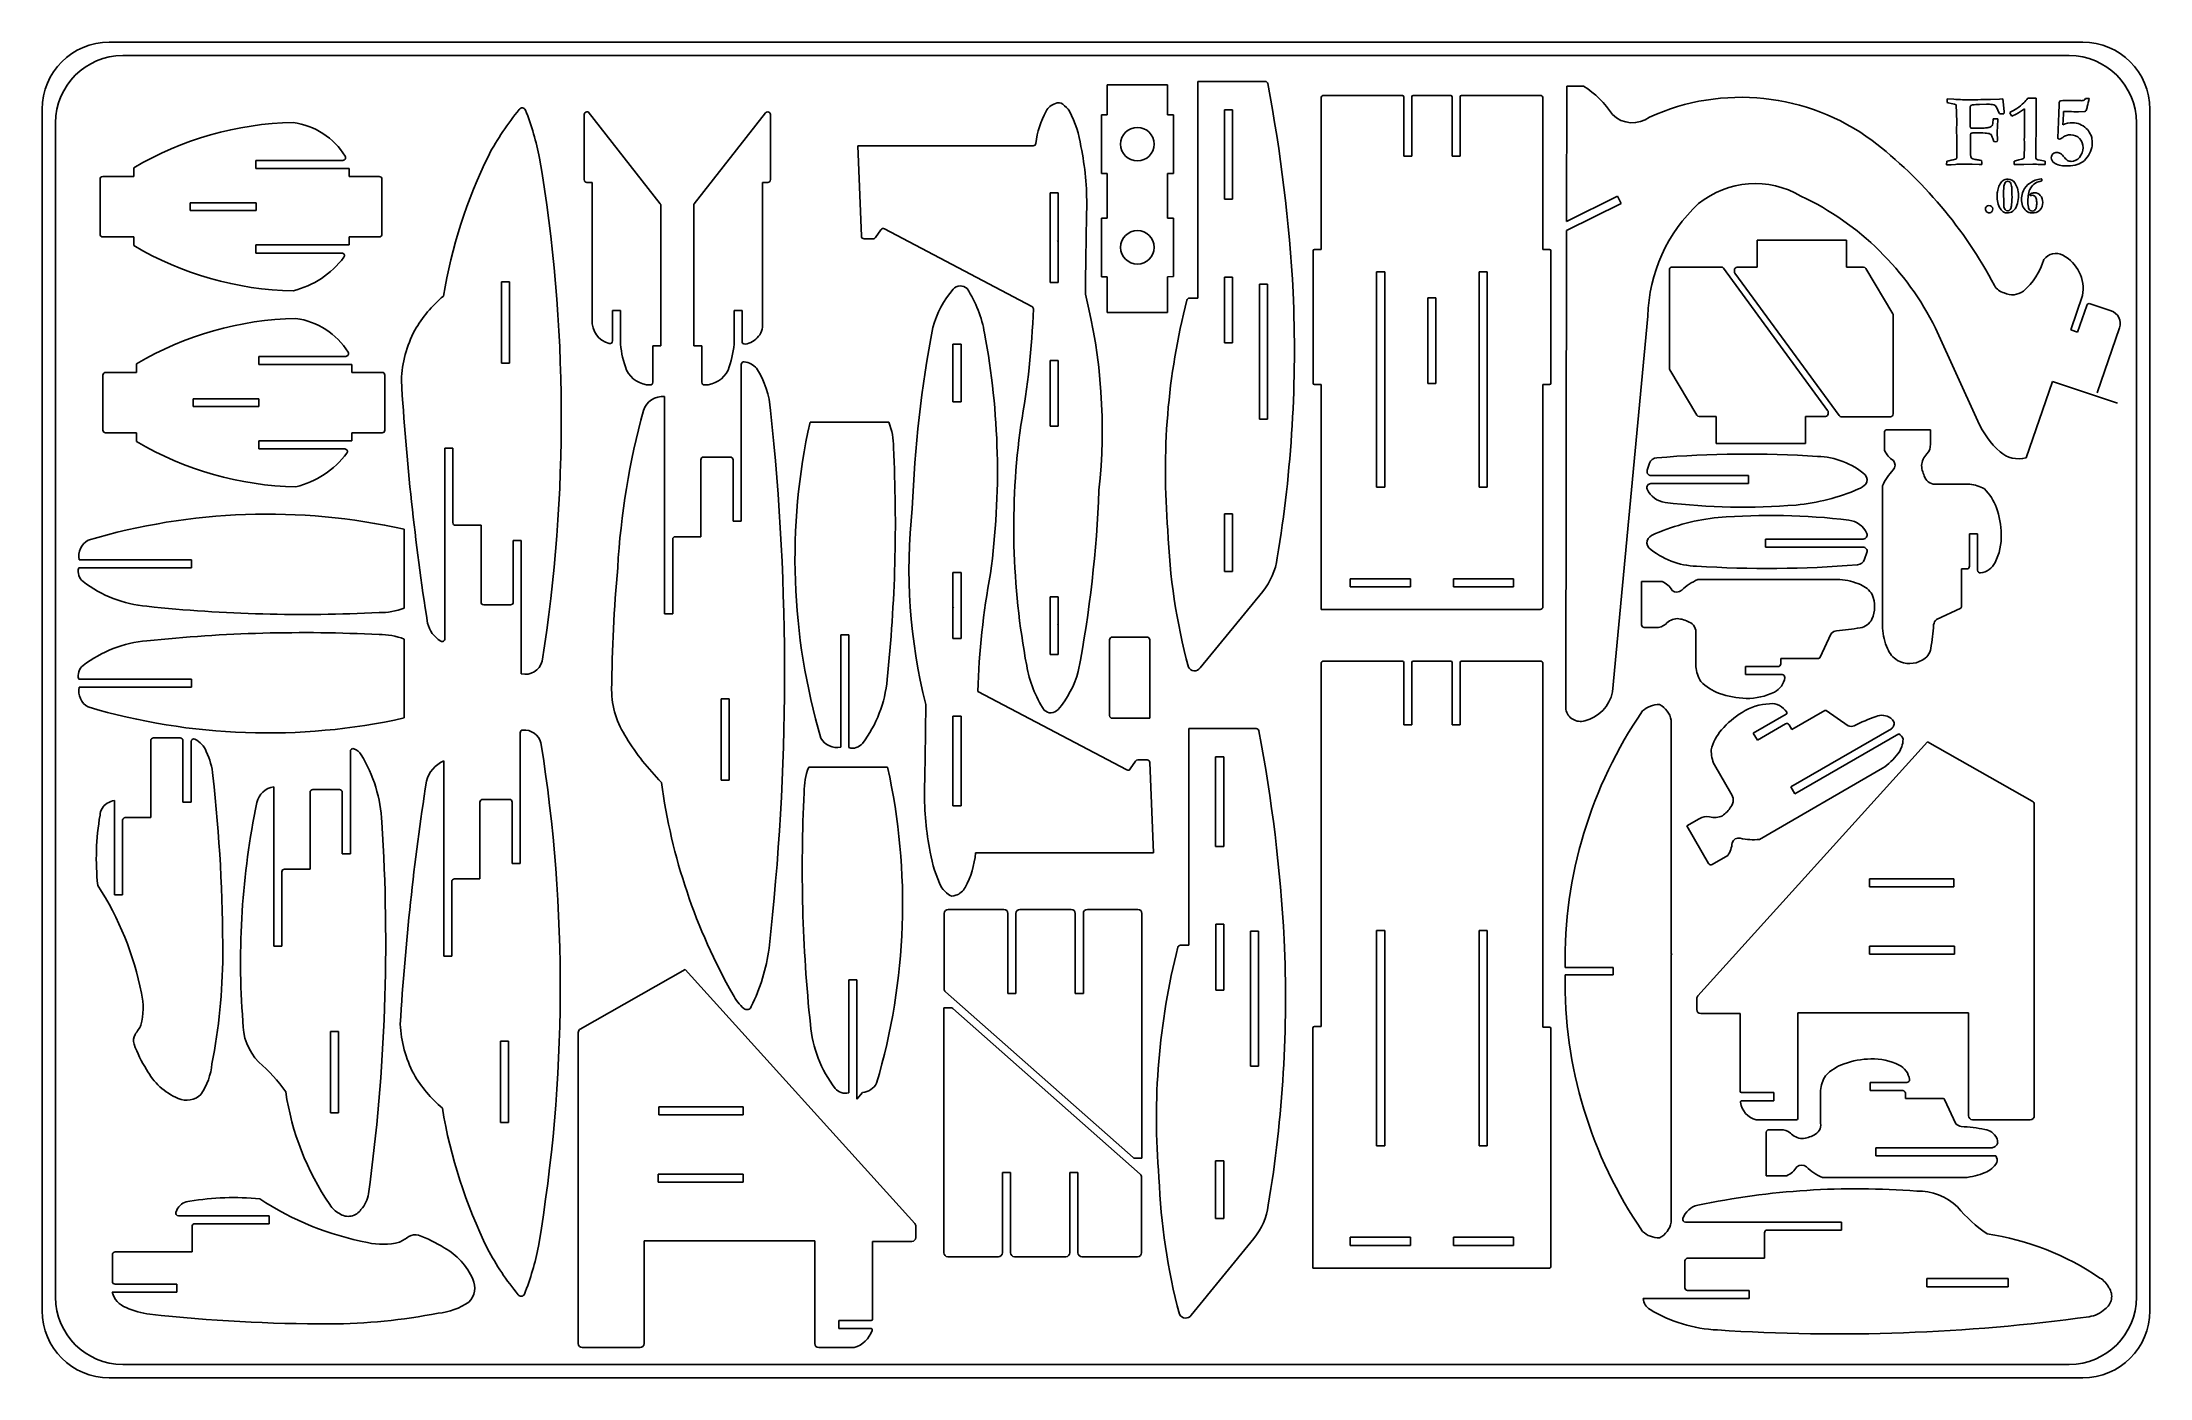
# Model space of a CAD drawing. Extents: x 0 to 15.8, y 0 to 10.
import ezdxf

# ---------------------------------------------------------------- set-up
doc = ezdxf.new("R2010")
doc.units = 0
doc.layers.add('GREEN', color=3, linetype='CONTINUOUS')
doc.layers.add('WHITE', color=7, linetype='CONTINUOUS')

msp = doc.modelspace()

# ---------------------------------------------------------------- linework, layer by layer
at = {"layer": 'GREEN', "linetype": 'CONTINUOUS'}
for p, q in [((0.605, 9.932083), (15.225833, 9.932083)), ((0.100833, 0.605), (0.100833, 9.427917)), ((15.73, 0.605), (15.73, 9.427917)), ((0.605, 0.100833), (15.225833, 0.100833))]:
    msp.add_line(p, q, dxfattribs=at)
at = {"layer": 'WHITE', "linetype": 'CONTINUOUS'}
for p, q in [((15.326667, 10.032917), (0.504167, 10.032917)), ((7.999488, 9.712246), (7.999488, 9.487021)), ((8.453147, 9.712246), (7.999488, 9.712246)), ((8.453147, 9.487021), (8.453147, 9.712246)), ((8.680939, 9.738121), (8.680939, 8.110027)), ((9.185757, 9.738121), (8.680939, 9.738121)), ((11.451492, 9.703486), (11.449683, 8.685418)), ((11.577992, 9.703261), (11.451492, 9.703486)), ((0, 9.52875), (0, 0.504167)), ((4.101874, 9.509132), (4.090911, 9.509132)), ((4.642928, 8.819042), (4.101874, 9.509132)), ((5.43344, 9.501408), (4.898442, 8.819042)), ((8.880956, 9.525269), (8.880956, 8.852802)), ((8.941456, 9.525269), (8.880956, 9.525269)), ((8.941456, 8.852802), (8.941456, 9.525269)), ((9.606207, 9.612759), (9.606207, 8.475451)), ((10.216615, 9.632926), (9.626374, 9.632926)), ((10.226699, 9.176426), (10.226699, 9.622842)), ((10.287199, 9.622842), (10.287199, 9.176426)), ((10.579615, 9.632926), (10.297282, 9.632926)), ((10.589699, 9.176426), (10.589699, 9.622842)), ((10.650199, 9.622842), (10.650199, 9.176426)), ((11.251762, 9.632926), (10.660282, 9.632926)), ((11.271929, 8.475451), (11.271929, 9.612759)), ((14.307848, 9.579901), (14.307848, 9.606437)), ((14.307848, 9.606437), (14.357886, 9.604541)), ((14.316946, 9.577627), (14.307848, 9.579901)), ((14.338932, 9.571562), (14.316946, 9.577627)), ((14.363667, 9.566255), (14.338932, 9.571562)), ((14.375702, 9.560948), (14.363667, 9.566255)), ((14.380251, 9.433958), (14.375702, 9.560948)), ((14.481085, 9.534792), (14.482222, 9.489682)), ((14.498143, 9.560948), (14.486013, 9.557157)), ((14.603147, 9.566255), (14.550835, 9.564738)), ((14.584193, 9.602267), (14.591396, 9.602646)), ((14.591396, 9.602646), (14.609971, 9.602267)), ((14.609971, 9.602267), (14.617552, 9.602646)), ((14.617552, 9.602646), (14.633473, 9.602646)), ((14.633473, 9.602646), (14.701328, 9.60492)), ((14.677872, 9.544411), (14.668375, 9.557)), ((14.701328, 9.496884), (14.692609, 9.513942)), ((14.701328, 9.60492), (14.727105, 9.606816)), ((14.727105, 9.606816), (14.730137, 9.584071)), ((14.730137, 9.584071), (14.735823, 9.512805)), ((14.889728, 9.501812), (14.889349, 9.533275)), ((14.889349, 9.480584), (14.889728, 9.501812)), ((14.914368, 9.610986), (14.940145, 9.611744)), ((14.940145, 9.611744), (14.952275, 9.611365)), ((14.952275, 9.611365), (14.976157, 9.610986)), ((14.976536, 9.540857), (14.975778, 9.483616)), ((14.976157, 9.610986), (14.977673, 9.593169)), ((14.977294, 9.581418), (14.976536, 9.540857)), ((14.977673, 9.593169), (14.977294, 9.581418)), ((15.147878, 9.517354), (15.149394, 9.544268)), ((15.149394, 9.544268), (15.150153, 9.559052)), ((15.150532, 9.566255), (15.150153, 9.580281)), ((15.150153, 9.559052), (15.150532, 9.566255)), ((15.183132, 9.511668), (15.181616, 9.496505)), ((15.195642, 9.512047), (15.183132, 9.511668)), ((15.241889, 9.51091), (15.195642, 9.512047)), ((15.222935, 9.594685), (15.310122, 9.593548)), ((15.260084, 9.510152), (15.241889, 9.51091)), ((15.284345, 9.510531), (15.260084, 9.510152)), ((15.29458, 9.510531), (15.284345, 9.510531)), ((15.342723, 9.512426), (15.29458, 9.510531)), ((15.347272, 9.60909), (15.361297, 9.609469)), ((15.361297, 9.609469), (15.374944, 9.60909)), ((15.830833, 0.504167), (15.830833, 9.52875)), ((4.070744, 9.488965), (4.070744, 8.999996)), ((5.470626, 8.999996), (5.470626, 9.488965)), ((7.999488, 9.487021), (7.955488, 9.487021)), ((7.955488, 9.487021), (7.955488, 9.046104)), ((8.497147, 9.487021), (8.453147, 9.487021)), ((8.497147, 9.046104), (8.497147, 9.487021)), ((14.379493, 9.369515), (14.380251, 9.433958)), ((14.381009, 9.315307), (14.379493, 9.369515)), ((14.482222, 9.489682), (14.481085, 9.438127)), ((14.483739, 9.389606), (14.489425, 9.386952)), ((14.489425, 9.386952), (14.516339, 9.386573)), ((14.516339, 9.386573), (14.561828, 9.386573)), ((14.653943, 9.456702), (14.664178, 9.457081)), ((14.664178, 9.457081), (14.671381, 9.45746)), ((14.671381, 9.45746), (14.68806, 9.456323)), ((14.685786, 9.395671), (14.684269, 9.362312)), ((14.684269, 9.362312), (14.685027, 9.353973)), ((14.685027, 9.353973), (14.685406, 9.29787)), ((14.68806, 9.456323), (14.685786, 9.395671)), ((14.733549, 9.495368), (14.713458, 9.493472)), ((14.827939, 9.493093), (14.793822, 9.477551)), ((14.888212, 9.468832), (14.889349, 9.480584)), ((14.889349, 9.443055), (14.888212, 9.468832)), ((14.888212, 9.422206), (14.888591, 9.433578)), ((14.889728, 9.393017), (14.888212, 9.422206)), ((14.888212, 9.37141), (14.889728, 9.393017)), ((14.889349, 9.340705), (14.888212, 9.37141)), ((14.888591, 9.433578), (14.889349, 9.443055)), ((14.888591, 9.322509), (14.889349, 9.340705)), ((14.976157, 9.447604), (14.973504, 9.191729)), ((14.975778, 9.483616), (14.976157, 9.447604)), ((15.139917, 9.314928), (15.144466, 9.435095)), ((15.144466, 9.435095), (15.145935, 9.460066)), ((15.17972, 9.447225), (15.178204, 9.411592)), ((15.181616, 9.496505), (15.17972, 9.447225)), ((6.126311, 9.254981), (7.443925, 9.254981)), ((6.153011, 8.575436), (6.126311, 9.254981)), ((14.38063, 9.278537), (14.381009, 9.315307)), ((14.382146, 9.19097), (14.38063, 9.278537)), ((14.382146, 9.188696), (14.382146, 9.19097)), ((14.482601, 9.312654), (14.484497, 9.198931)), ((14.658871, 9.287256), (14.65129, 9.308105)), ((14.673655, 9.284981), (14.658871, 9.287256)), ((14.685027, 9.286497), (14.673655, 9.284981)), ((14.685406, 9.29787), (14.685027, 9.286497)), ((14.887074, 9.19931), (14.888591, 9.227362)), ((14.887453, 9.173533), (14.887074, 9.19931)), ((14.887833, 9.299765), (14.888591, 9.322509)), ((14.888212, 9.284981), (14.887833, 9.299765)), ((14.888591, 9.227362), (14.888212, 9.284981)), ((14.973504, 9.191729), (14.973504, 9.170121)), ((15.142571, 9.307726), (15.139917, 9.314928)), ((15.152048, 9.304693), (15.142571, 9.307726)), ((15.160767, 9.306588), (15.152048, 9.304693)), ((15.177067, 9.317202), (15.160767, 9.306588)), ((15.393898, 9.317582), (15.398447, 9.282328)), ((0.68761, 9.023769), (0.454777, 9.023769)), ((0.68761, 9.089311), (0.68761, 9.023769)), ((1.60611, 9.084269), (1.60611, 9.144769)), ((1.60611, 9.144769), (2.259175, 9.144769)), ((2.304984, 9.084269), (1.60611, 9.084269)), ((2.304984, 9.023769), (2.304984, 9.084269)), ((2.531943, 9.023769), (2.304984, 9.023769)), ((7.955488, 9.046104), (7.999488, 9.046104)), ((7.999488, 9.046104), (7.999488, 8.711888)), ((8.453147, 8.711888), (8.453147, 9.046104)), ((8.453147, 9.046104), (8.497147, 9.046104)), ((10.287199, 9.176426), (10.226699, 9.176426)), ((10.650199, 9.176426), (10.589699, 9.176426)), ((14.304057, 9.111365), (14.304815, 9.138658)), ((14.337795, 9.110986), (14.304057, 9.111365)), ((14.370395, 9.114397), (14.337795, 9.110986)), ((14.371153, 9.153063), (14.378356, 9.157612)), ((14.49132, 9.160265), (14.500513, 9.155716)), ((14.548939, 9.113639), (14.495111, 9.116293)), ((14.500513, 9.155716), (14.519751, 9.151168)), ((14.519751, 9.151168), (14.527332, 9.150409)), ((14.560691, 9.114018), (14.548939, 9.113639)), ((14.557279, 9.145481), (14.567514, 9.143207)), ((14.567893, 9.113639), (14.560691, 9.114018)), ((14.567514, 9.143207), (14.56903, 9.128044)), ((14.56903, 9.128044), (14.567893, 9.113639)), ((14.811259, 9.126907), (14.812018, 9.139416)), ((14.812018, 9.114018), (14.811259, 9.126907)), ((14.82756, 9.115155), (14.812018, 9.114018)), ((14.846513, 9.114397), (14.82756, 9.115155)), ((14.856748, 9.115155), (14.846513, 9.114397)), ((14.847272, 9.147756), (14.86959, 9.153395)), ((14.867742, 9.114397), (14.856748, 9.115155)), ((14.874565, 9.114397), (14.867742, 9.114397)), ((14.885179, 9.114776), (14.874565, 9.114397)), ((14.952275, 9.116672), (14.885179, 9.114776)), ((14.978811, 9.115535), (14.952275, 9.116672)), ((14.978811, 9.153821), (14.988572, 9.149272)), ((14.988572, 9.149272), (15.007241, 9.145481)), ((15.007241, 9.145481), (15.043632, 9.139416)), ((15.043632, 9.114018), (15.027332, 9.114018)), ((15.043632, 9.139416), (15.044391, 9.132214)), ((15.044391, 9.132214), (15.043632, 9.114018)), ((0.43461, 9.003603), (0.43461, 8.590292)), ((2.55211, 8.590292), (2.55211, 9.003603)), ((4.090911, 8.97983), (4.131244, 8.97983)), ((4.131244, 8.97983), (4.131244, 7.946172)), ((5.410126, 7.936372), (5.410126, 8.97983)), ((5.410126, 8.97983), (5.450459, 8.97983)), ((7.631841, 8.900177), (7.571341, 8.900177)), ((7.571341, 8.900177), (7.571341, 8.227711)), ((7.631841, 8.544253), (7.631841, 8.900177)), ((11.449683, 8.685418), (11.832049, 8.875186)), ((11.832049, 8.875186), (11.859152, 8.821096)), ((14.732173, 8.893263), (14.732553, 8.879806)), ((14.732553, 8.879806), (14.733121, 8.852134)), ((14.79491, 8.890231), (14.79491, 8.916956)), ((14.795479, 8.865212), (14.79491, 8.890231)), ((14.931188, 8.885871), (14.931377, 8.892316)), ((14.931377, 8.879617), (14.931188, 8.885871)), ((14.931377, 8.892316), (14.93839, 8.895159)), ((15.019323, 8.991633), (15.004728, 8.987463)), ((15.020271, 8.998267), (15.019323, 8.991633)), ((1.112577, 8.826739), (1.112577, 8.767156)), ((1.606477, 8.826739), (1.112577, 8.826739)), ((1.112577, 8.767156), (1.606477, 8.767156)), ((1.606477, 8.767156), (1.606477, 8.826739)), ((4.647224, 7.75299), (4.647224, 8.806599)), ((4.894146, 8.806599), (4.894146, 7.75299)), ((7.999488, 8.711888), (7.955488, 8.711888)), ((7.955488, 8.711888), (7.955488, 8.270971)), ((8.497147, 8.709871), (8.453147, 8.711888)), ((8.497147, 8.272988), (8.497147, 8.709871)), ((8.880956, 8.852802), (8.941456, 8.852802)), ((11.859152, 8.821096), (11.449563, 8.617818)), ((14.611249, 8.803043), (14.622431, 8.805507)), ((14.948436, 8.763809), (14.958481, 8.765705)), ((0.454777, 8.570125), (0.68761, 8.570125)), ((0.68761, 8.570125), (0.68761, 8.504583)), ((2.304984, 8.509625), (2.304984, 8.570125)), ((2.304984, 8.570125), (2.531943, 8.570125)), ((6.243456, 8.556061), (6.173162, 8.556061)), ((6.300022, 8.624005), (6.260173, 8.564948)), ((7.434019, 8.047111), (6.326136, 8.630568)), ((11.449563, 8.617818), (11.443172, 5.020243)), ((1.60611, 8.449125), (1.60611, 8.509625)), ((1.60611, 8.509625), (2.304984, 8.509625)), ((2.250671, 8.449125), (1.60611, 8.449125)), ((7.631841, 8.536876), (7.624811, 8.534642)), ((7.631841, 8.227711), (7.631841, 8.536876)), ((9.545707, 8.465367), (9.545707, 7.471744)), ((9.606207, 8.475451), (9.55579, 8.475451)), ((11.322345, 8.475451), (11.271929, 8.475451)), ((11.332429, 7.471744), (11.332429, 8.465367)), ((12.881202, 8.54517), (12.881202, 8.34167)), ((13.55179, 8.54517), (12.881202, 8.54517)), ((13.55179, 8.34167), (13.55179, 8.54517)), ((3.449547, 8.233278), (3.449547, 7.62272)), ((3.510047, 8.233278), (3.449547, 8.233278)), ((3.510047, 7.62272), (3.510047, 8.233278)), ((7.955488, 8.270971), (7.999488, 8.270971)), ((7.999488, 8.270971), (7.999488, 8.002113)), ((8.453147, 8.270971), (8.497147, 8.272988)), ((8.453147, 8.002113), (8.453147, 8.270971)), ((8.881322, 8.268014), (8.881322, 7.773656)), ((8.941822, 8.268014), (8.881322, 8.268014)), ((8.941822, 7.773656), (8.941822, 8.268014)), ((10.023429, 6.690426), (10.023429, 8.307426)), ((10.023429, 8.307426), (10.083929, 8.307426)), ((10.083929, 8.307426), (10.083929, 6.690426)), ((10.793429, 8.307426), (10.793429, 6.690426)), ((10.853929, 8.307426), (10.793429, 8.307426)), ((10.853929, 6.690426), (10.853929, 8.307426)), ((12.22252, 8.323762), (12.22252, 7.581838)), ((12.612416, 8.343929), (12.242686, 8.343929)), ((13.410769, 7.265745), (12.628697, 8.335663)), ((12.710496, 8.321503), (12.710496, 8.309754)), ((12.714382, 8.297854), (13.496454, 7.227936)), ((12.881202, 8.34167), (12.730663, 8.34167)), ((13.680224, 8.34167), (13.55179, 8.34167)), ((13.899793, 7.992076), (13.697552, 8.331818)), ((7.571341, 8.227711), (7.631841, 8.227711)), ((8.680939, 8.110027), (8.616913, 8.110027)), ((9.142939, 8.215306), (9.142939, 7.201748)), ((9.203439, 8.215306), (9.142939, 8.215306)), ((9.203439, 7.201748), (9.203439, 8.215306)), ((10.468929, 8.111963), (10.408429, 8.111963)), ((10.408429, 8.111963), (10.408429, 7.468646)), ((10.468929, 7.468646), (10.468929, 8.111963)), ((15.236153, 7.871927), (15.325385, 8.130233)), ((4.284224, 7.788622), (4.284224, 8.01746)), ((4.284224, 8.01746), (4.344724, 8.01746)), ((4.344724, 8.01746), (4.344724, 7.765198)), ((5.196646, 7.764311), (5.196646, 8.01746)), ((5.196646, 8.01746), (5.257146, 8.01746)), ((5.257146, 8.01746), (5.257146, 7.785317)), ((7.999488, 8.002113), (8.453147, 8.002113)), ((11.794717, 5.153181), (12.061232, 7.97507)), ((13.902631, 7.239836), (13.902631, 7.981761)), ((15.357131, 8.05537), (15.287618, 7.854148)), ((15.539641, 8.015322), (15.382595, 8.067908)), ((6.841053, 7.765016), (6.841053, 7.331642)), ((6.901553, 7.765016), (6.841053, 7.765016)), ((6.901553, 7.331642), (6.901553, 7.765016)), ((8.881322, 7.773656), (8.941822, 7.773656)), ((14.221364, 7.884112), (14.539123, 7.185047)), ((15.287618, 7.854148), (15.236153, 7.871927)), ((15.434619, 7.399562), (15.602931, 7.886783)), ((0.709335, 7.617436), (0.709335, 7.551895)), ((1.627835, 7.612395), (1.627835, 7.672895)), ((1.627835, 7.672895), (2.2809, 7.672895)), ((2.32671, 7.612395), (1.627835, 7.612395)), ((2.32671, 7.551895), (2.32671, 7.612395)), ((3.449547, 7.62272), (3.510047, 7.62272)), ((4.586724, 7.477855), (4.586724, 7.75299)), ((4.586724, 7.75299), (4.647224, 7.75299)), ((4.894146, 7.75299), (4.954646, 7.75299)), ((4.954646, 7.75299), (4.954646, 7.477855)), ((5.250126, 7.611471), (5.250126, 6.433618)), ((7.631841, 7.642923), (7.571341, 7.642923)), ((7.571341, 7.642923), (7.571341, 7.148565)), ((7.631841, 7.148565), (7.631841, 7.642923)), ((0.456335, 7.531728), (0.456335, 7.118417)), ((0.709335, 7.551895), (0.476502, 7.551895)), ((2.553668, 7.551895), (2.32671, 7.551895)), ((2.573835, 7.118417), (2.573835, 7.531728)), ((9.55579, 7.461661), (9.606207, 7.461661)), ((9.606207, 7.461661), (9.606207, 5.771926)), ((10.408429, 7.468646), (10.468929, 7.468646)), ((11.271929, 5.792092), (11.271929, 7.461661)), ((11.271929, 7.461661), (11.322345, 7.461661)), ((12.225358, 7.571522), (12.427598, 7.23178)), ((14.900914, 6.910758), (15.099086, 7.484416)), ((15.099086, 7.484416), (15.58695, 7.321057)), ((1.134302, 7.354864), (1.628202, 7.354864)), ((1.134302, 7.295281), (1.134302, 7.354864)), ((1.628202, 7.295281), (1.134302, 7.295281)), ((1.628202, 7.354864), (1.628202, 7.295281)), ((4.675376, 5.739294), (4.675376, 7.370306)), ((6.841053, 7.331642), (6.901553, 7.331642)), ((6.359863, 7.177859), (5.767311, 7.177859)), ((7.571341, 7.148565), (7.631841, 7.148565)), ((9.142939, 7.201748), (9.203439, 7.201748)), ((12.444927, 7.221929), (12.573361, 7.221929)), ((12.573361, 7.221929), (12.573361, 7.018429)), ((13.243949, 7.018429), (13.243949, 7.221929)), ((13.243949, 7.221929), (13.394488, 7.221929)), ((13.414655, 7.242096), (13.414655, 7.253844)), ((13.512735, 7.21967), (13.882464, 7.21967)), ((0.476502, 7.09825), (0.709335, 7.09825)), ((0.709335, 7.09825), (0.709335, 7.032709)), ((1.627835, 6.97725), (1.627835, 7.03775)), ((1.627835, 7.03775), (2.32671, 7.03775)), ((2.272396, 6.97725), (1.627835, 6.97725)), ((2.32671, 7.03775), (2.32671, 7.09825)), ((2.32671, 7.09825), (2.553668, 7.09825)), ((3.024087, 5.550605), (3.024087, 6.982723)), ((3.024087, 6.982723), (3.084587, 6.982723)), ((3.084587, 6.982723), (3.084587, 6.423819)), ((12.573361, 7.018429), (13.243949, 7.018429)), ((13.837034, 6.967461), (13.837034, 7.101077)), ((13.857201, 7.121244), (14.183075, 7.121244)), ((14.183075, 7.121244), (14.183075, 7.014147)), ((4.947626, 6.896238), (4.947626, 6.318365)), ((5.169459, 6.916405), (4.967793, 6.916405)), ((5.189626, 6.433618), (5.189626, 6.896238)), ((12.072623, 6.869356), (12.055636, 6.817538)), ((10.083929, 6.690426), (10.023429, 6.690426)), ((10.793429, 6.690426), (10.853929, 6.690426)), ((12.817524, 6.717251), (12.083649, 6.717365)), ((12.084376, 6.777865), (12.817524, 6.777751)), ((12.817524, 6.777751), (12.817524, 6.717251)), ((13.823283, 5.631401), (13.823283, 6.699408)), ((14.230884, 6.713361), (14.477511, 6.713361)), ((8.881139, 6.490873), (8.881139, 6.057014)), ((8.941639, 6.490873), (8.881139, 6.490873)), ((8.941639, 6.057014), (8.941639, 6.490873)), ((2.719048, 6.374752), (2.719048, 5.782201)), ((3.104753, 6.403653), (3.296337, 6.403653)), ((3.296337, 6.403653), (3.296337, 5.826461)), ((5.250126, 6.433618), (5.189626, 6.433618)), ((14.537022, 6.340953), (14.476522, 6.340953)), ((14.476522, 6.340953), (14.476522, 6.096474)), ((14.537022, 6.06571), (14.537022, 6.340953)), ((3.538337, 5.826461), (3.538337, 6.2884)), ((3.538337, 6.2884), (3.598837, 6.2884)), ((3.598837, 6.2884), (3.598837, 5.28844)), ((4.735876, 6.298198), (4.735876, 5.739294)), ((4.947626, 6.318365), (4.756043, 6.318365)), ((13.677283, 6.300707), (12.943405, 6.300821)), ((12.943405, 6.300821), (12.943405, 6.240321)), ((12.943405, 6.240321), (13.676553, 6.240207)), ((13.705294, 6.200534), (13.688307, 6.148716)), ((0.274757, 6.083192), (1.121757, 6.083192)), ((1.121757, 6.143692), (0.278057, 6.143692)), ((1.121757, 6.083192), (1.121757, 6.143692)), ((6.901553, 6.048859), (6.841053, 6.048859)), ((6.841053, 6.048859), (6.841053, 5.787297)), ((6.901553, 5.554501), (6.901553, 6.048859)), ((8.881139, 6.057014), (8.941639, 6.057014)), ((14.456356, 6.076307), (14.416022, 6.076307)), ((14.416022, 6.076307), (14.416022, 5.791556)), ((7.631841, 5.865781), (7.571341, 5.865781)), ((7.571341, 5.865781), (7.571341, 5.432408)), ((7.631841, 5.665933), (7.631841, 5.865781)), ((8.697439, 5.332527), (9.167552, 5.907402)), ((9.825612, 5.942426), (9.825612, 6.002926)), ((9.825612, 6.002926), (10.276612, 6.002926)), ((10.276612, 5.942426), (9.825612, 5.942426)), ((10.276612, 6.002926), (10.276612, 5.942426)), ((10.600745, 5.942426), (10.600745, 6.002926)), ((10.600745, 6.002926), (11.051745, 6.002926)), ((11.051745, 5.942426), (10.600745, 5.942426)), ((11.051745, 6.002926), (11.051745, 5.942426)), ((12.013175, 5.982145), (12.013175, 5.65627)), ((12.166959, 5.982145), (12.013175, 5.982145)), ((13.503018, 5.995895), (12.435011, 5.995895)), ((3.316503, 5.806294), (3.51817, 5.806294)), ((4.735876, 5.739294), (4.675376, 5.739294)), ((6.841053, 5.787297), (6.846615, 5.790087)), ((6.841053, 5.781074), (6.841053, 5.554501)), ((9.606207, 5.771926), (11.251762, 5.771926)), ((14.410229, 5.78243), (14.228021, 5.696772)), ((2.719048, 4.956683), (2.719048, 5.549235)), ((5.998371, 4.736867), (5.998371, 5.580567)), ((5.998371, 5.580567), (6.058871, 5.580567)), ((6.058871, 5.580567), (6.058871, 4.733567)), ((6.841053, 5.554501), (6.901553, 5.554501)), ((7.631841, 5.659451), (7.625944, 5.65676)), ((7.631841, 5.432408), (7.631841, 5.659451)), ((8.017202, 5.544247), (8.017202, 4.97408)), ((8.299077, 5.564413), (8.037368, 5.564413)), ((8.319243, 4.953913), (8.319243, 5.544247)), ((12.033342, 5.636104), (12.120272, 5.636104)), ((12.421058, 5.588295), (12.421058, 5.341668)), ((13.351989, 5.40895), (13.437647, 5.591158)), ((7.571341, 5.432408), (7.631841, 5.432408)), ((10.217304, 5.384314), (9.625962, 5.384314)), ((10.580304, 5.384314), (10.29797, 5.384314)), ((11.251762, 5.384314), (10.66097, 5.384314)), ((13.058112, 5.362823), (13.058112, 5.403157)), ((13.058112, 5.403157), (13.342863, 5.403157)), ((0.274757, 5.248243), (1.121757, 5.248243)), ((1.121757, 5.248243), (1.121757, 5.187743)), ((9.605795, 5.364147), (9.605795, 2.639814)), ((10.227387, 4.905814), (10.227387, 5.374231)), ((10.287887, 5.374231), (10.287887, 4.905814)), ((10.590387, 4.905814), (10.590387, 5.374231)), ((10.650887, 5.374231), (10.650887, 4.905814)), ((11.271929, 2.634314), (11.271929, 5.364147)), ((12.793466, 5.282157), (12.793466, 5.342657)), ((12.793466, 5.342657), (13.037945, 5.342657)), ((13.068709, 5.282157), (12.793466, 5.282157)), ((1.121757, 5.187743), (0.278057, 5.187743)), ((5.100703, 5.09963), (5.100703, 4.489072)), ((5.161203, 5.09963), (5.100703, 5.09963)), ((5.161203, 4.489072), (5.161203, 5.09963)), ((7.027707, 5.156195), (8.146758, 4.566856)), ((6.841053, 4.969713), (6.841053, 4.297246)), ((6.901553, 4.969713), (6.841053, 4.969713)), ((6.901553, 4.297246), (6.901553, 4.969713)), ((8.037368, 4.953913), (8.319243, 4.953913)), ((12.23598, 4.940121), (12.23598, 3.181351)), ((12.852546, 4.842064), (13.100329, 4.985122)), ((13.094521, 4.911909), (12.882796, 4.78967)), ((13.388838, 5.011974), (13.142236, 4.869598)), ((13.564924, 4.896551), (13.399638, 5.011519)), ((0.815623, 4.786281), (0.815623, 4.208245)), ((1.037456, 4.806447), (0.835789, 4.806447)), ((1.057623, 4.323498), (1.057623, 4.786281)), ((1.118123, 4.778853), (1.118123, 4.323498)), ((3.590932, 4.845679), (3.590932, 3.862935)), ((8.613882, 4.877318), (8.613882, 3.249225)), ((9.1187, 4.877318), (8.613882, 4.877318)), ((10.287887, 4.905814), (10.227387, 4.905814)), ((10.650887, 4.905814), (10.590387, 4.905814)), ((14.159725, 4.777948), (12.435493, 2.870012)), ((12.882796, 4.78967), (12.852546, 4.842064)), ((13.142236, 4.869598), (13.12207, 4.904528)), ((13.134651, 4.439043), (13.891614, 4.876076)), ((13.945388, 4.837263), (13.164901, 4.386649)), ((14.94783, 4.332138), (14.159725, 4.777948)), ((2.31477, 4.706634), (2.31477, 3.935859)), ((3.016182, 3.168611), (3.016182, 4.633906)), ((8.172872, 4.573419), (8.212721, 4.632476)), ((8.229438, 4.641362), (8.299732, 4.641362)), ((8.319883, 4.621987), (8.346583, 3.942443)), ((8.813898, 4.664466), (8.813898, 3.992)), ((8.874398, 4.664466), (8.813898, 4.664466)), ((8.874398, 3.992), (8.874398, 4.664466)), ((12.559787, 4.604322), (12.683101, 4.390736)), ((1.74002, 3.241535), (1.74002, 4.440148)), ((5.100703, 4.489072), (5.161203, 4.489072)), ((5.757401, 4.586376), (6.349953, 4.586376)), ((12.898984, 4.04472), (13.823906, 4.578724)), ((13.164901, 4.386649), (13.134651, 4.439043)), ((0.543373, 3.629174), (0.543373, 4.336836)), ((1.118123, 4.323498), (1.057623, 4.323498)), ((2.01227, 4.398139), (2.01227, 3.820606)), ((2.234103, 4.418306), (2.032436, 4.418306)), ((2.25427, 3.935859), (2.25427, 4.398139)), ((3.288432, 4.324874), (3.288432, 3.747682)), ((3.510266, 4.345041), (3.308599, 4.345041)), ((3.530432, 3.862935), (3.530432, 4.324874)), ((6.841053, 4.297246), (6.901553, 4.297246)), ((14.963186, 1.96895), (14.963186, 4.305809)), ((0.603873, 4.188078), (0.603873, 3.629174)), ((0.815623, 4.208245), (0.624039, 4.208245)), ((12.446516, 4.19894), (12.353768, 4.145392)), ((12.353768, 4.145392), (12.516705, 3.863176)), ((8.813898, 3.992), (8.874398, 3.992)), ((1.80052, 3.800439), (1.80052, 3.241535)), ((2.01227, 3.820606), (1.820686, 3.820606)), ((2.31477, 3.935859), (2.25427, 3.935859)), ((3.590932, 3.862935), (3.530432, 3.862935)), ((8.346583, 3.942443), (7.010748, 3.942443)), ((12.544254, 3.855794), (12.659969, 3.922602)), ((3.076682, 3.727515), (3.076682, 3.168611)), ((3.288432, 3.747682), (3.096849, 3.747682)), ((14.358186, 3.7482), (13.725686, 3.7482)), ((13.725686, 3.7482), (13.725686, 3.6877)), ((13.725686, 3.6877), (14.358186, 3.6877)), ((14.358186, 3.6877), (14.358186, 3.7482)), ((0.603873, 3.629174), (0.543373, 3.629174)), ((6.775379, 3.488655), (6.775379, 2.922035)), ((7.223446, 3.518905), (6.805629, 3.518905)), ((7.253696, 2.886405), (7.253696, 3.488655)), ((7.314196, 3.488655), (7.314196, 2.886405)), ((7.729629, 3.518905), (7.344446, 3.518905)), ((7.759879, 2.886405), (7.759879, 3.488655)), ((7.820379, 3.488655), (7.820379, 2.886405)), ((8.230129, 3.518905), (7.850629, 3.518905)), ((8.260379, 1.648905), (8.260379, 3.488655)), ((8.814265, 3.407212), (8.814265, 2.912854)), ((8.874765, 3.407212), (8.814265, 3.407212)), ((8.874765, 2.912854), (8.874765, 3.407212)), ((9.075882, 3.354504), (9.075882, 2.340946)), ((9.136382, 3.354504), (9.075882, 3.354504)), ((9.136382, 2.340946), (9.136382, 3.354504)), ((10.023429, 3.360314), (10.023429, 1.743314)), ((10.083929, 3.360314), (10.023429, 3.360314)), ((10.083929, 1.743314), (10.083929, 3.360314)), ((10.793429, 3.360314), (10.793429, 1.743314)), ((10.853929, 3.360314), (10.793429, 3.360314)), ((10.853929, 1.743314), (10.853929, 3.360314)), ((1.80052, 3.241535), (1.74002, 3.241535)), ((3.076682, 3.168611), (3.016182, 3.168611)), ((8.613882, 3.249225), (8.549856, 3.249225)), ((12.23598, 3.181351), (12.243226, 3.183476)), ((12.23598, 3.1738), (12.23598, 1.169144)), ((14.363686, 3.2422), (13.725686, 3.2422)), ((13.725686, 3.2422), (13.725686, 3.1817)), ((13.725686, 3.1817), (14.363686, 3.1817)), ((14.363686, 3.1817), (14.363686, 3.2422)), ((4.830067, 3.066122), (4.041962, 2.620313)), ((6.554299, 1.158187), (4.830067, 3.066122)), ((11.799647, 3.081857), (11.4385, 3.081857)), ((11.4385, 3.027407), (11.799647, 3.027407)), ((11.799647, 3.027407), (11.799647, 3.081857)), ((6.118893, 2.989084), (6.058393, 2.989084)), ((6.058393, 2.989084), (6.058393, 2.142084)), ((6.118893, 2.094203), (6.118893, 2.989084)), ((6.785588, 2.899376), (8.19373, 1.653966)), ((7.314196, 2.886405), (7.253696, 2.886405)), ((7.820379, 2.886405), (7.759879, 2.886405)), ((8.814265, 2.912854), (8.874765, 2.912854)), ((12.427686, 2.84973), (12.427686, 2.76645)), ((6.772775, 2.779787), (6.772775, 0.940037)), ((6.826064, 2.779787), (6.772775, 2.779787)), ((8.247565, 1.529316), (6.839424, 2.774726)), ((12.457936, 2.7362), (12.752919, 2.7362)), ((12.752919, 2.7362), (12.752919, 2.152284)), ((13.186686, 1.948784), (13.186686, 2.7417)), ((13.186686, 2.7417), (14.468736, 2.7417)), ((14.468736, 2.7417), (14.468736, 1.96895)), ((2.165386, 2.601871), (2.165386, 1.990881)), ((2.225886, 2.601871), (2.165386, 2.601871)), ((2.225886, 1.990881), (2.225886, 2.601871)), ((4.026606, 2.593983), (4.026606, 0.257125)), ((9.545295, 2.629731), (9.545295, 0.824814)), ((9.605795, 2.639814), (9.555379, 2.639814)), ((11.322345, 2.634314), (11.271929, 2.634314)), ((11.332429, 0.834897), (11.332429, 2.624231)), ((3.441642, 2.528615), (3.441642, 1.918057)), ((3.502142, 2.528615), (3.441642, 2.528615)), ((3.502142, 1.918057), (3.502142, 2.528615)), ((9.075882, 2.340946), (9.136382, 2.340946)), ((13.730061, 2.157561), (13.730061, 2.218061)), ((13.730061, 2.218061), (14.005304, 2.218061)), ((6.162319, 2.143041), (6.118893, 2.094203)), ((12.763003, 2.1422), (13.006772, 2.1422)), ((13.006772, 2.0817), (12.765606, 2.0817)), ((13.006772, 2.1422), (13.006772, 2.0817)), ((13.357653, 2.15855), (13.357653, 1.911922)), ((13.97454, 2.157561), (13.730061, 2.157561)), ((13.994707, 2.097061), (13.994707, 2.137394)), ((14.279458, 2.097061), (13.994707, 2.097061)), ((14.374242, 1.909059), (14.288583, 2.091268)), ((2.165386, 1.990881), (2.225886, 1.990881)), ((3.441642, 1.918057), (3.502142, 1.918057)), ((5.264106, 2.036375), (4.631606, 2.036375)), ((4.631606, 2.036375), (4.631606, 1.975875)), ((4.631606, 1.975875), (5.264106, 1.975875)), ((5.264106, 1.975875), (5.264106, 2.036375)), ((12.873778, 1.9387), (13.176603, 1.9387)), ((14.498986, 1.9387), (14.932936, 1.9387)), ((10.023429, 1.743314), (10.083929, 1.743314)), ((10.793429, 1.743314), (10.853929, 1.743314)), ((12.94977, 1.843947), (12.94977, 1.518073)), ((13.056867, 1.864114), (12.969937, 1.864114)), ((8.20709, 1.648905), (8.260379, 1.648905)), ((8.814082, 1.630071), (8.814082, 1.196212)), ((8.874582, 1.630071), (8.814082, 1.630071)), ((8.874582, 1.196212), (8.874582, 1.630071)), ((13.772861, 1.667482), (13.772861, 1.727982)), ((13.772861, 1.727982), (14.646927, 1.727982)), ((14.67409, 1.667482), (13.772861, 1.667482)), ((5.264106, 1.530375), (4.626106, 1.530375)), ((4.626106, 1.530375), (4.626106, 1.469875)), ((4.626106, 1.469875), (5.264106, 1.469875)), ((5.264106, 1.469875), (5.264106, 1.530375)), ((7.212775, 0.940037), (7.212775, 1.542287)), ((7.212775, 1.542287), (7.273275, 1.542287)), ((7.273275, 1.542287), (7.273275, 0.940037)), ((7.718958, 0.940037), (7.718958, 1.542287)), ((7.718958, 1.542287), (7.779458, 1.542287)), ((7.779458, 1.542287), (7.779458, 0.940037)), ((8.257775, 0.940037), (8.257775, 1.506657)), ((12.94977, 1.518073), (13.103553, 1.518073)), ((13.371606, 1.504322), (14.439613, 1.504322)), ((1.023927, 1.217918), (1.704843, 1.217918)), ((1.125772, 1.137252), (1.125772, 0.945668)), ((1.704843, 1.157418), (1.145939, 1.157418)), ((1.704843, 1.217918), (1.704843, 1.157418)), ((6.562106, 1.054625), (6.562106, 1.137905)), ((8.814082, 1.196212), (8.874582, 1.196212)), ((12.342814, 1.170392), (13.515609, 1.170392)), ((13.515609, 1.109892), (12.956705, 1.109892)), ((13.515609, 1.170392), (13.515609, 1.109892)), ((4.521056, 0.257125), (4.521056, 1.029875)), ((4.521056, 1.029875), (5.803106, 1.029875)), ((5.803106, 1.029875), (5.803106, 0.257125)), ((6.236872, 0.440458), (6.236872, 1.024375)), ((6.236872, 1.024375), (6.531856, 1.024375)), ((8.630382, 0.471725), (9.100495, 1.0466)), ((10.276612, 1.055814), (9.825612, 1.055814)), ((9.825612, 1.055814), (9.825612, 0.995314)), ((9.825612, 0.995314), (10.276612, 0.995314)), ((10.276612, 0.995314), (10.276612, 1.055814)), ((11.051745, 1.055814), (10.600745, 1.055814)), ((10.600745, 1.055814), (10.600745, 0.995314)), ((10.600745, 0.995314), (11.051745, 0.995314)), ((11.051745, 0.995314), (11.051745, 1.055814)), ((12.936538, 1.089725), (12.936538, 0.898142)), ((0.52757, 0.925502), (0.52757, 0.723835)), ((1.125772, 0.945668), (0.547737, 0.945668)), ((6.803025, 0.909787), (7.182525, 0.909787)), ((7.303525, 0.909787), (7.688708, 0.909787)), ((7.809708, 0.909787), (8.227525, 0.909787)), ((9.545295, 0.824814), (11.322345, 0.824814)), ((12.338839, 0.877975), (12.338839, 0.676308)), ((12.936538, 0.898142), (12.359005, 0.898142)), ((1.010519, 0.643168), (0.525991, 0.643168)), ((0.547737, 0.703668), (1.010519, 0.703668)), ((1.010519, 0.703668), (1.010519, 0.643168)), ((12.359005, 0.656142), (12.821285, 0.656142)), ((12.821285, 0.656142), (12.821285, 0.595642)), ((14.766263, 0.745025), (14.155274, 0.745025)), ((14.155274, 0.745025), (14.155274, 0.684525)), ((14.155274, 0.684525), (14.766263, 0.684525)), ((14.766263, 0.684525), (14.766263, 0.745025)), ((12.821285, 0.595642), (12.025565, 0.595642)), ((5.983019, 0.369875), (5.983019, 0.430375)), ((5.983019, 0.430375), (6.226789, 0.430375)), ((6.226789, 0.369875), (5.983019, 0.369875)), ((4.056856, 0.226875), (4.490806, 0.226875)), ((5.833356, 0.226875), (6.098327, 0.226875)), ((0.504167, 0), (15.326667, 0))]:
    msp.add_line(p, q, dxfattribs=at)
for centre in [(8.226317, 9.266563), (8.226317, 8.491429)]:
    msp.add_circle(centre, 0.126042, dxfattribs=at)
for centre, radius, start, end in [((0.504167, 9.52875), 0.504167, 90, 180), ((15.326667, 9.52875), 0.504167, 0, 90), ((0.605, 9.427917), 0.504167, 90, 180), ((15.225833, 9.427917), 0.504167, 0, 90), ((9.185757, 9.717954), 0.020167, 10.76271, 90), ((-2.380372, 7.519397), 11.793399, 3.084707, 10.762712), ((11.182876, 9.088012), 0.731196, 33.195476, 57.291254), ((5.08158, 8.277579), 1.950277, 140.174535, 152.349583), ((3.605926, 9.512545), 0.026259, 23.233087, 147.545352), ((1.743138, 8.774394), 2.029957, 11.027123, 21.637413), ((4.090911, 9.488965), 0.020167, 90, 180), ((5.449335, 9.488996), 0.020167, 86.803132, 142.015592), ((5.450459, 9.488965), 0.020167, 0, 90), ((8.119741, 9.197261), 0.660123, 151.344536, 173.425744), ((7.647485, 9.457102), 0.121115, 107.808976, 152.077717), ((7.634532, 9.527161), 0.051264, 51.804278, 118.026963), ((7.466766, 9.328752), 0.311067, 36.513903, 50.116533), ((6.957947, 9.12351), 0.853334, 8.416396, 27.220788), ((9.626374, 9.612759), 0.020167, 90, 180), ((10.216615, 9.622842), 0.010083, 0, 90), ((10.297282, 9.622842), 0.010083, 90, 180), ((10.579615, 9.622842), 0.010083, 0, 90), ((10.660282, 9.622842), 0.010083, 90, 180), ((11.251762, 9.612759), 0.020167, 0, 90), ((12.759555, 7.95886), 1.659992, 53.61218, 114.425656), ((14.47422, 11.056277), 1.45639, -94.581607, -89.312357), ((14.526147, 9.536588), 0.045098, 152.864908, 182.283207), ((14.489721, 11.562286), 1.962294, -89.942246, -87.240497), ((14.548869, 9.223962), 0.340782, 89.669491, 98.560327), ((14.608399, 9.216816), 0.349478, 83.482803, 90.861064), ((14.647437, 9.529391), 0.03465, 52.823857, 88.960609), ((14.467707, 9.423962), 0.242235, 21.805749, 29.817601), ((14.683972, 9.510701), 0.051894, -17.186325, 2.323509), ((14.506697, 10.051532), 0.61043, -63.582808, -57.701685), ((14.919853, 9.56739), 0.154773, -156.164466, -144.517315), ((14.504398, 10.054579), 0.648031, -60.048477, -53.556392), ((14.523096, 9.971258), 0.534602, -54.588735, -47.477771), ((14.649795, 9.815671), 0.334507, -45.459936, -37.727177), ((17.234534, 9.417914), 2.089024, 177.271618, 178.843804), ((15.163929, 9.579058), 0.01383, 96.834823, 174.927985), ((15.206957, 9.134612), 0.460351, 88.010924, 95.568898), ((15.31552, 9.669838), 0.07648, -94.04712, -73.807967), ((15.323905, 9.617644), 0.024883, -58.659453, -20.105385), ((15.337822, 9.526905), 0.015285, -71.299817, -23.679287), ((15.227525, 9.577834), 0.13677, -24.661629, -12.208269), ((14.100753, 9.868389), 1.300307, -14.222828, -11.502674), ((1.932456, 6.983027), 2.446646, 91.126007, 120.583735), ((1.812899, 8.889104), 0.544806, 31.719178, 82.461137), ((11.944403, 9.640638), 0.213522, -134.498693, -52.924416), ((14.729365, 9.427372), 0.248512, 177.519475, 188.741015), ((14.708454, 9.314836), 0.225863, 171.191221, 180.553595), ((14.520501, 9.117992), 0.2341, 90.647425, 98.659278), ((14.526112, 8.334233), 1.017878, 86.140919, 90.464769), ((14.559152, 9.743466), 0.356903, -89.570371, -82.059796), ((14.592093, 9.228186), 0.121643, 70.681001, 88.810669), ((14.604938, 9.466445), 0.076541, -87.367225, -66.882772), ((14.619241, 9.321503), 0.025154, 24.156092, 58.62697), ((14.616244, 9.425265), 0.034712, -57.313929, -23.53823), ((14.479251, 9.45633), 0.174693, -14.90281, 0.121991), ((14.712457, 9.513184), 0.019737, -124.32433, -87.092946), ((15.248217, 9.265694), 0.161827, 89.422217, 115.635399), ((15.249234, 9.278636), 0.148879, 45.837221, 89.763192), ((15.216077, 9.254596), 0.189355, 28.474618, 43.707382), ((15.309743, 9.298533), 0.086284, 12.754058, 32.485671), ((6.7349, 7.511763), 3.771226, 153.700503, 170.636678), ((7.443925, 9.275148), 0.020167, -90, -6.574257), ((5.763426, 8.823923), 2.082388, -1.005335, 11.761956), ((11.706918, 6.64527), 3.342628, 27.805819, 52.44463), ((14.254471, 9.188493), 0.127675, -13.997048, 0.091133), ((14.647685, 9.19834), 0.16319, 179.792328, 188.743458), ((14.5327, 9.276159), 0.122818, 15.07643, 26.937149), ((15.131102, 9.164157), 0.040469, 88.78886, 179.069492), ((15.130825, 9.154157), 0.050473, 55.984333, 88.715418), ((15.094439, 9.099814), 0.115872, 37.355892, 56.103192), ((15.259203, 9.206041), 0.138214, 113.549355, 126.460487), ((15.235691, 9.224948), 0.112364, 88.965958, 106.39197), ((15.238296, 9.251307), 0.085988, 41.846631, 90.384383), ((15.204527, 9.246192), 0.125069, -39.232756, -2.722859), ((15.233429, 9.241792), 0.096039, -0.919796, 44.139), ((15.215281, 9.27798), 0.1815, -52.240466, -31.652686), ((15.253251, 9.267396), 0.144039, -35.998947, -10.388463), ((15.17358, 9.281065), 0.22487, -10.153701, 0.321631), ((0.454777, 9.003603), 0.020167, 90, 180), ((2.259175, 9.164936), 0.020167, -90, 31.719176), ((2.531943, 9.003603), 0.020167, 0, 90), ((-7.775671, 7.214744), 11.674936, -9.0314, 9.604541), ((13.961379, 10.880224), 1.775106, -78.844447, -76.653193), ((14.409329, 8.782464), 0.334209, 89.851045, 96.689931), ((14.432548, 4.612627), 4.5041, 89.204124, 90.28431), ((14.514133, 9.176288), 0.027878, -174.328837, -144.918293), ((14.519763, 9.010958), 0.139657, 74.417373, 86.893283), ((14.962186, 8.583297), 0.576037, 101.507216, 105.111141), ((14.865039, 9.177399), 0.024432, -79.265165, -39.337577), ((14.868352, 9.172973), 0.01911, -35.36665, 1.679032), ((14.994822, 9.168048), 0.021419, 174.445936, 221.622639), ((15.037524, 10.217264), 1.103293, -93.05053, -90.529292), ((15.134953, 9.165018), 0.044315, -179.736253, -122.552425), ((15.191683, 9.246562), 0.143628, -124.124879, -87.966715), ((15.273351, 9.229687), 0.105279, -145.543078, -126.193025), ((15.202517, 9.433785), 0.330809, -90.99389, -78.139348), ((15.239397, 9.196315), 0.058803, -118.672343, -89.049713), ((15.238158, 9.219862), 0.082371, -88.459739, -39.842479), ((15.232997, 9.271978), 0.166228, -76.958034, -55.803589), ((4.090911, 8.999996), 0.020167, 180, 270), ((5.450459, 8.999996), 0.020167, -90, 0), ((12.866871, 8.290325), 0.67995, 59.636395, 128.779913), ((12.283889, 6.922675), 2.162908, 26.392071, 64.631075), ((14.851313, 8.880903), 0.167324, 170.07127, 181.284176), ((14.914639, 8.87428), 0.230626, 179.286305, 191.656513), ((14.920826, 8.868777), 0.237887, 159.857871, 170.081268), ((14.799424, 8.910073), 0.109731, 138.60652, 158.273383), ((14.772426, 8.932231), 0.074836, 113.015147, 137.665068), ((15.242826, 8.899341), 0.510689, 174.849686, 180.681862), ((14.818188, 8.938971), 0.084219, 157.265154, 175.768725), ((14.766018, 8.960729), 0.027694, 96.905033, 157.069458), ((14.764055, 8.946113), 0.05883, 87.822604, 110.797277), ((14.763035, 8.962317), 0.025907, 20.73471, 90.764411), ((14.763165, 8.941326), 0.063651, 33.283458, 87.185924), ((14.706918, 8.940394), 0.086153, 7.882516, 21.157069), ((14.575173, 8.918143), 0.219741, -0.309621, 8.918559), ((14.700302, 8.893602), 0.142495, 17.668739, 35.454473), ((14.651595, 8.884128), 0.191867, -1.007586, 15.949535), ((14.60636, 8.879251), 0.237077, -14.163889, 0.363233), ((15.030867, 8.850522), 0.164134, 162.284817, 179.305058), ((15.000942, 8.862471), 0.132012, 130.614904, 163.272964), ((15.206224, 8.840748), 0.291336, 169.86152, 179.922808), ((15.042956, 8.810439), 0.19887, 111.684584, 130.044814), ((15.058386, 8.868694), 0.140895, 150.360174, 170.465838), ((14.950643, 8.824825), 0.05808, 92.739854, 109.372972), ((15.031651, 8.87697), 0.113726, 103.693924, 147.321686), ((14.965041, 8.837675), 0.063362, 90.44758, 114.873665), ((14.948129, 8.855744), 0.027096, 47.087487, 90.55336), ((14.965479, 8.844112), 0.05693, 41.320872, 90.938789), ((14.939798, 8.846762), 0.039347, 7.220721, 47.108064), ((15.025417, 8.861616), 0.144857, 94.438998, 112.717692), ((14.951078, 8.833152), 0.074993, -3.166089, 40.344858), ((15.01416, 8.99975), 0.006288, -13.64381, 89.587014), ((4.627057, 8.806599), 0.020167, 0, 38.097617), ((4.914313, 8.806599), 0.020167, 141.902383, 180), ((79.745372, 7.389908), 71.913457, 178.886513, 179.40321), ((13.243177, 7.952035), 1.182169, 132.731654, 178.883512), ((14.622667, 8.777495), 0.026597, 178.042238, 272.351546), ((14.622612, 8.77876), 0.026528, 148.98316, 180.768824), ((14.629544, 8.772042), 0.035997, 120.546614, 145.503517), ((14.62373, 8.778303), 0.027235, 5.002547, 92.73386), ((14.623746, 8.778718), 0.027798, -89.975942, -37.686962), ((14.621434, 8.778456), 0.029511, -34.537777, 4.318626), ((14.837375, 8.862483), 0.152626, -166.820192, -147.652429), ((14.765515, 8.814774), 0.066416, -149.254231, -113.889908), ((15.288387, 8.845935), 0.5553, 179.360364, 184.250332), ((14.785355, 8.805271), 0.050743, -179.443922, -144.354431), ((14.766185, 8.843395), 0.093503, -107.147334, -87.612181), ((14.762866, 8.790037), 0.023602, -142.591665, -92.731585), ((14.762487, 8.789849), 0.023398, -91.825522, -33.708869), ((14.759732, 8.818086), 0.068895, -81.360255, -43.970117), ((14.743715, 8.803684), 0.046705, -35.04777, -15.877045), ((14.659526, 8.824304), 0.133361, -14.502436, -3.517453), ((14.116471, 8.879909), 0.679167, -5.389179, -1.239993), ((14.707906, 8.856382), 0.133048, -40.341835, -15.315612), ((15.002732, 8.851345), 0.135992, 179.508185, 200.633949), ((14.969846, 8.841446), 0.101754, -158.057446, -131.675938), ((14.943555, 8.812941), 0.062985, -131.053343, -88.663316), ((15.154614, 8.836769), 0.239767, 178.955405, 190.127503), ((14.963674, 8.80057), 0.045483, -172.469197, -135.582013), ((14.946723, 8.790463), 0.026709, -125.566843, -86.323948), ((14.949623, 8.830348), 0.080507, -93.274863, -47.082089), ((14.944862, 8.795435), 0.032701, -65.387216, -39.119173), ((14.927286, 8.804848), 0.052413, -34.976866, -9.054812), ((14.832728, 8.825057), 0.148516, -0.887827, 10.3375), ((14.829026, 8.82227), 0.152201, -9.710075, 0.182791), ((14.948383, 8.825147), 0.07767, -43.797625, 2.850861), ((0.454777, 8.590292), 0.020167, 180, 270), ((2.531943, 8.590292), 0.020167, -90, 0), ((6.173162, 8.576228), 0.020167, -177.749999, -90), ((6.243456, 8.576228), 0.020167, -90, -34.010142), ((6.316739, 8.612725), 0.020167, 62.226832, 145.989858), ((1.932456, 10.610868), 2.446646, -120.583735, -91.126007), ((1.715492, 8.836897), 0.693093, -75.896931, -37.316377), ((2.250671, 8.428958), 0.020167, -37.316375, 90), ((7.621758, 8.544253), 0.010083, -72.376271, 0), ((9.55579, 8.465367), 0.010083, 90, 180), ((11.322345, 8.465367), 0.010083, 0, 90), ((14.540638, 8.553813), 0.518173, -48.974973, -17.369945), ((15.12459, 8.337377), 0.108655, 60.412244, 145.373427), ((15.044698, 8.180011), 0.285066, -10.056499, 62.066041), ((12.242686, 8.323762), 0.020167, 90, 180), ((12.612416, 8.323762), 0.020167, 36.165476, 90), ((12.730663, 8.321503), 0.020167, 90, 180), ((12.730663, 8.309754), 0.020167, 180, 216.165475), ((13.680224, 8.321503), 0.020167, 30.764364, 90), ((3.626375, 7.393838), 0.954027, 129.938713, 150.151565), ((7.39895, 7.699206), 0.733909, 139.289076, 164.879476), ((6.896847, 8.129108), 0.072927, 46.486102, 138.013899), ((6.208981, 7.700553), 0.881219, 9.516842, 33.11604), ((3.812325, 7.122151), 4.14998, -6.303962, 14.182474), ((13.639, 6.810829), 5.202567, 165.711599, 184.899059), ((8.616913, 8.08986), 0.020167, 90, 165.711598), ((-0.158728, 7.723012), 9.564383, -9.416414, 2.582883), ((14.76467, 8.264078), 0.117323, -149.497306, -103.303212), ((14.798756, 8.271639), 0.136201, -116.645851, -52.980943), ((1.954181, 5.511152), 2.446646, 91.126007, 120.583735), ((1.834624, 7.417229), 0.544806, 31.719178, 82.461137), ((4.303746, 7.936006), 0.172801, 176.627491, 254.92846), ((5.261931, 7.914095), 0.14986, -83.188548, 8.548781), ((1.504929, 8.227866), 5.94319, -10.401705, -1.921488), ((7.424621, 8.029267), 0.020167, -1.921489, 62.226835), ((13.882464, 7.981761), 0.020167, 0, 30.764364), ((15.376192, 8.048785), 0.020167, 71.487114, 160.942413), ((15.507624, 7.919707), 0.100833, -19.057586, 71.487116), ((3.591577, 7.453842), 0.894655, 152.375983, 177.424946), ((4.264057, 7.788622), 0.020167, -105.071541, 0), ((5.061403, 7.825175), 0.719184, -175.2162, -159.15974), ((4.480063, 7.825427), 0.719184, -20.861802, -4.874877), ((5.277313, 7.785317), 0.020167, 180, 276.811453), ((15.454479, 6.204417), 8.924773, 169.109186, 177.90322), ((1.57632, 6.808522), 5.598764, -7.862924, 10.68153), ((2.2809, 7.693061), 0.020167, -90, 31.719178), ((5.270293, 7.611471), 0.020167, 82.951852, 180), ((5.254091, 7.480427), 0.152208, 42.49224, 82.951852), ((0.476502, 7.531728), 0.020167, 90, 180), ((2.553668, 7.531728), 0.020167, 0, 90), ((22.148519, 8.667516), 19.48606, -176.547475, -171.149602), ((4.568624, 7.657566), 0.19989, -153.800473, -90.658918), ((4.566557, 7.477855), 0.020167, -90.65892, 0), ((4.974813, 7.477855), 0.020167, 180, 270.65892), ((4.972746, 7.657566), 0.19989, -89.341082, -26.199527), ((4.77677, 7.211958), 0.696725, 4.530694, 32.201569), ((9.55579, 7.471744), 0.010083, 180, 270), ((11.322345, 7.471744), 0.010083, -90, 0), ((12.242686, 7.581838), 0.020167, 180, 210.764364), ((4.660035, 7.220167), 0.150922, 84.165718, 161.87311), ((10.045865, 5.753642), 5.732658, 164.691853, 176.693187), ((-12.941541, 5.300963), 18.517524, -6.43225, 6.094661), ((10.385369, 6.15071), 4.730908, 167.46039, 196.525166), ((5.881414, 6.994047), 0.512542, -0.577274, 21.015968), ((12.896574, 6.388902), 5.598764, 172.137076, 190.68153), ((12.444927, 7.242096), 0.020167, -149.235636, -90), ((13.394488, 7.242096), 0.020167, -90, 0), ((13.394488, 7.253844), 0.020167, 0, 36.165474), ((13.512735, 7.239836), 0.020167, -143.834522, -90), ((13.882464, 7.239836), 0.020167, -90, 0), ((15.179165, 7.474628), 0.702504, -155.656039, -132.410926), ((0.476502, 7.118417), 0.020167, 180, 270), ((1.954181, 9.138993), 2.446646, -120.583735, -91.126007), ((2.272396, 6.957084), 0.020167, -37.316377, 90), ((2.553668, 7.118417), 0.020167, -90, 0), ((-4.860269, 6.420104), 11.268563, -5.987915, 2.893225), ((13.857201, 7.101077), 0.020167, 90, 180), ((13.991414, 7.035769), 0.168817, -156.132074, -120.969479), ((14.076002, 7.009943), 0.107156, -40.982247, 2.248616), ((1.737218, 7.365022), 0.693093, -75.896931, -37.316377), ((4.967793, 6.896238), 0.020167, 90, 180), ((5.169459, 6.896238), 0.020167, 0, 90), ((12.084381, 6.808115), 0.03025, 161.850002, 269.991128), ((12.130112, 6.85051), 0.0605, 92.829753, 161.849999), ((12.802854, -1.329468), 8.268063, 86.312771, 94.687868), ((13.318093, 6.344183), 0.577533, 49.415292, 88.364981), ((14.180615, 6.548245), 0.38799, 135.555238, 157.070056), ((13.861118, 6.85603), 0.055767, -40.348915, 38.858592), ((14.250703, 6.842858), 0.134803, 134.097962, 176.13756), ((14.342647, 6.870442), 0.227195, -175.328512, -152.063454), ((14.845115, 7.114975), 0.211704, -131.308648, -74.717849), ((-0.981585, 6.993006), 8.924773, -10.890814, -2.09678), ((12.083644, 6.687115), 0.03025, 89.991126, 203.48354), ((12.211592, 6.744405), 0.170437, -155.992178, -97.149617), ((13.014616, 8.144811), 1.59687, -84.301809, -66.822715), ((13.589239, 6.814395), 0.147744, -68.616632, -43.133054), ((13.649613, 6.745947), 0.057545, -34.463322, 39.806189), ((14.218505, 6.795068), 0.082639, -157.919295, -81.385388), ((14.451412, 6.448998), 0.265648, 59.107503, 84.361726), ((14.332558, 6.413934), 0.366513, 19.488774, 45.860016), ((10.660569, 6.075272), 4.14998, 173.696038, 194.182474), ((12.778784, 11.464385), 4.924371, -96.862571, -85.406388), ((14.047041, 6.315609), 0.668481, 1.746409, 19.269118), ((1.691899, 1.756694), 4.730908, 77.46039, 106.525166), ((3.104753, 6.423819), 0.020167, 180, 270), ((13.091357, 6.534896), 4.638974, -177.920028, -165.048407), ((12.17169, 6.203677), 0.147744, 111.383369, 136.866946), ((12.746314, 4.873261), 1.59687, 95.698191, 113.177285), ((12.982145, 1.553687), 4.924371, 83.137429, 94.593612), ((13.549337, 6.273667), 0.170437, 24.007823, 82.850383), ((13.677285, 6.330957), 0.03025, -90.002858, 23.483541), ((14.273219, 6.323414), 0.44217, -26.822983, 1.628698), ((0.410818, 6.172631), 0.135878, 118.368319, 192.296898), ((4.756043, 6.298198), 0.020167, 90, 180), ((12.111317, 6.272125), 0.057545, 145.536677, 219.806191), ((12.442836, 6.673889), 0.577533, -130.584708, -91.635019), ((13.676549, 6.209957), 0.03025, -18.149999, 89.991126), ((0.365726, 6.055692), 0.095035, 163.179979, 231.89995), ((16.433191, 5.021752), 12.156963, 174.98573, 179.309048), ((12.967965, 4.969557), 5.94319, 169.598295, 178.200411), ((8.777269, 6.226562), 0.504167, -39.275102, -7.793319), ((12.958076, 14.347539), 8.268063, -93.687229, -85.312132), ((13.630817, 6.167562), 0.0605, -87.170246, -18.15), ((14.456356, 6.096474), 0.020167, -90, 0), ((14.557189, 6.06571), 0.020167, 180, 276.905834), ((14.543033, 6.182586), 0.137896, -83.094167, -25.191479), ((0.867321, 6.715457), 0.923812, -127.332404, -95.064372), ((12.09865, 5.827765), 0.168817, 30.969478, 66.132074), ((12.278389, 5.958061), 0.055767, -128.858592, -49.651085), ((12.586174, 5.638564), 0.38799, 112.929944, 134.444762), ((13.472028, 5.53232), 0.464611, 66.547703, 86.175361), ((13.587732, 5.788056), 0.184004, 31.037678, 67.907575), ((13.536349, 5.792908), 0.227602, -24.282567, 23.298176), ((1.961293, 17.002332), 11.268563, -95.987915, -87.106775), ((2.535236, 6.260649), 0.512542, -90.577274, -68.984032), ((3.316503, 5.826461), 0.020167, 180, 270), ((3.51817, 5.826461), 0.020167, -90, 0), ((6.851136, 5.781074), 0.010083, 116.636158, 180), ((11.251762, 5.792092), 0.020167, -90, 0), ((12.291561, 5.568476), 0.134803, 93.86244, 135.902038), ((12.263977, 5.476532), 0.227195, 62.063454, 85.328512), ((13.637864, 5.749815), 0.117372, -81.521719, -25.486627), ((14.405939, 5.791556), 0.010083, -64.821167, 0), ((1.961293, -5.670897), 11.268563, 87.106775, 95.987915), ((2.535236, 5.070787), 0.512542, 68.984032, 90.577274), ((3.111829, 5.723492), 0.223966, -166.046791, -121.970599), ((3.00392, 5.550605), 0.020167, -121.970597, 0), ((7.621758, 5.665933), 0.010083, -65.472351, 0), ((8.037368, 5.544247), 0.020167, 90, 180), ((8.299077, 5.544247), 0.020167, 0, 90), ((12.033342, 5.65627), 0.020167, 180, 270), ((12.124476, 5.743177), 0.107156, -92.248616, -49.017753), ((12.339351, 5.600674), 0.082639, -8.614612, 67.919294), ((13.487738, 5.544001), 0.068796, 98.004274, 136.727816), ((13.367717, 7.253335), 1.64492, -86.150223, -79.935837), ((14.286859, 5.662392), 0.464611, -176.17536, -156.547703), ((12.565844, 5.766702), 1.64492, -10.064163, -3.849777), ((14.275178, 5.646681), 0.068796, 133.272184, 171.995727), ((0.867321, 4.615978), 0.923812, 95.064372, 127.332404), ((9.625962, 5.364147), 0.020167, 90, 180), ((10.217304, 5.374231), 0.010083, 0, 90), ((10.29797, 5.374231), 0.010083, 90, 180), ((10.580304, 5.374231), 0.010083, 0, 90), ((10.66097, 5.374231), 0.010083, 90, 180), ((11.251762, 5.364147), 0.020167, 0, 90), ((13.342863, 5.41324), 0.010083, -90, -25.178835), ((14.028848, 5.544743), 0.181167, -158.206861, -120.738392), ((14.026684, 5.549921), 0.184567, -119.339133, -59.676476), ((14.069364, 5.496555), 0.117372, -64.513373, -8.478281), ((0.365726, 5.275743), 0.095035, 128.10005, 196.82002), ((3.628168, 5.415923), 0.130814, -102.957194, -15.001424), ((5.426606, 5.326132), 0.923812, -37.332404, -5.064372), ((8.263913, 5.496871), 0.881219, -170.483158, -146.88396), ((7.073944, 5.498218), 0.733909, -40.710924, -15.120524), ((8.655036, 5.360824), 0.050978, -153.436659, -33.716009), ((12.685421, 5.367767), 0.265648, -174.361726, -149.107503), ((12.720485, 5.486621), 0.366513, -135.860016, -109.488774), ((12.951833, 5.276146), 0.137896, -64.80852, -6.905832), ((13.037945, 5.362823), 0.020167, -90, 0), ((13.068709, 5.26199), 0.020167, -6.905834, 90), ((0.410818, 5.158804), 0.135878, 167.703102, 241.631681), ((4.920902, 5.170239), 0.643793, -179.832224, -145.783436), ((11.518701, 5.207969), 0.281401, -76.158866, -11.226997), ((12.81881, 5.772138), 0.668481, -109.269118, -91.746409), ((12.811005, 5.54596), 0.44217, -91.628698, -63.177017), ((1.691899, 9.574741), 4.730908, -106.525166, -77.46039), ((-65.272478, 5.807516), 71.913457, -1.113487, -0.59679), ((7.576047, 5.068316), 0.072927, -133.513898, -41.986101), ((8.037368, 4.97408), 0.020167, 180, 270), ((14.748733, 3.134081), 3.310645, 145.495536, 180.903847), ((11.555446, 5.045737), 0.115132, -167.206922, -74.599532), ((12.144386, 4.874387), 0.183292, 88.876493, 132.527867), ((12.0695, 4.90717), 0.16971, 11.195708, 62.455508), ((13.119486, 4.4304), 0.668481, 121.746409, 139.269118), ((12.999637, 4.622374), 0.44217, 93.177017, 121.628698), ((12.986691, 4.926453), 0.137896, 31.825804, 94.80852), ((13.104605, 4.894444), 0.020167, 29.999999, 120), ((13.095288, 4.993854), 0.010083, -59.999999, 31.825806), ((13.39388, 5.003241), 0.010083, 55.178829, 120.000004), ((14.335451, 3.422099), 1.64492, 109.935837, 116.150223), ((13.817645, 4.859258), 0.117372, 55.486627, 111.521719), ((13.79959, 4.855665), 0.131193, 33.380481, 49.869552), ((13.855973, 4.916547), 0.054356, -23.470942, 11.998226), ((0.835789, 4.786281), 0.020167, 90, 180), ((1.037456, 4.786281), 0.020167, 0, 90), ((1.138289, 4.778853), 0.020167, 64.025582, 180), ((1.071074, 4.640885), 0.173637, 21.299761, 64.025583), ((3.611099, 4.845679), 0.020167, 94.751236, 180), ((3.620264, 4.735411), 0.130814, 15.001424, 94.751238), ((-7.783575, 2.93659), 11.674936, -9.604541, 9.0314), ((5.931612, 5.748697), 1.80709, -148.638416, -135.097035), ((5.969432, 4.869628), 0.135878, -151.63168, -77.703102), ((6.086371, 4.824537), 0.095035, -106.82002, -38.10005), ((9.1187, 4.857152), 0.020167, 10.76271, 90), ((-2.447429, 2.658595), 11.793399, 3.084707, 10.762712), ((12.891575, 4.628502), 0.366513, 139.488774, 165.860015), ((13.584725, 4.962436), 0.068796, -106.727817, -68.004273), ((13.773836, 4.979819), 0.156953, -41.374471, -32.755632), ((13.79335, 4.801075), 0.184004, -37.907575, -1.037678), ((13.919704, 4.783846), 0.059271, 13.560014, 64.320714), ((0.7117, 4.461444), 0.574814, 6.303615, 24.954653), ((2.334936, 4.706634), 0.020167, 69.986239, 180), ((2.305592, 4.626071), 0.105907, 30.7743, 69.986242), ((1.481333, 4.124688), 1.070677, 2.626116, 31.258321), ((3.103924, 4.427842), 0.223966, 113.064314, 166.04679), ((8.229438, 4.621196), 0.020167, 90, 145.989857), ((8.299732, 4.621196), 0.020167, 2.250001, 90), ((12.801782, 4.713901), 0.265648, 179.107503, 204.361727), ((13.565279, 4.964697), 0.464611, -56.175361, -36.547703), ((-10.845436, 3.187195), 12.201984, -0.067302, 6.29237), ((1.764364, 4.287401), 0.154674, 99.05562, 167.383093), ((22.140614, 1.483819), 19.48606, 171.149602, 176.547475), ((9.012032, 5.05478), 4.399021, -172.400992, -150.341194), ((6.235849, 4.402564), 0.512542, 158.984032, 180.577274), ((1.731895, 3.559227), 4.730908, -16.525166, 12.53961), ((8.156155, 4.584699), 0.020167, -117.773165, -34.010142), ((0.547643, 4.219423), 0.113218, 121.995118, 176.772009), ((0.580673, 4.156437), 0.184215, 101.682109, 120.327665), ((7.271102, 3.133521), 5.780991, 168.144554, 184.524517), ((2.032436, 4.398139), 0.020167, 90, 180), ((2.234103, 4.398139), 0.020167, 0, 90), ((3.308599, 4.324874), 0.020167, 90, 180), ((3.510266, 4.324874), 0.020167, 0, 90), ((16.977532, 3.828621), 11.268563, 177.106775, 185.987915), ((8.709467, 4.373501), 2.082388, 178.994665, 191.761956), ((12.491183, 4.408985), 0.227195, -55.328512, -32.063454), ((12.61853, 4.339163), 0.082639, -37.919294, 38.614612), ((14.932936, 4.305809), 0.03025, 0, 60.504345), ((2.350472, 3.898855), 1.943564, 170.315742, 185.896182), ((0.624039, 4.188078), 0.020167, 90, 180), ((-11.215447, 3.268456), 13.796067, -7.854052, 3.762411), ((12.503694, 4.108314), 0.107156, 79.017753, 122.248616), ((12.561043, 4.343152), 0.134803, -105.902038, -63.86244), ((12.523622, 4.022145), 0.168817, -36.132074, -0.969479), ((12.744428, 3.999176), 0.055767, 79.651086, 158.858593), ((12.851229, 4.42976), 0.38799, -104.444762, -82.929944), ((1.820686, 3.800439), 0.020167, 90, 180), ((7.514947, 4.073913), 0.853334, -171.583604, -152.779212), ((6.353153, 4.000163), 0.660123, -28.655464, -5.01627), ((12.53417, 3.873259), 0.020167, -150, -59.999997), ((-1.478212, 2.459216), 2.264974, 10.952909, 33.192967), ((3.096849, 3.727515), 0.020167, 90, 180), ((7.006128, 3.868671), 0.311067, -143.486097, -129.883467), ((6.825408, 3.740321), 0.121115, -72.191024, -27.922283), ((6.805629, 3.488655), 0.03025, 90, 180), ((6.838362, 3.670263), 0.051264, -128.195722, -61.973038), ((7.223446, 3.488655), 0.03025, 0, 90), ((7.344446, 3.488655), 0.03025, 90, 180), ((7.729629, 3.488655), 0.03025, 0, 90), ((7.850629, 3.488655), 0.03025, 90, 180), ((8.230129, 3.488655), 0.03025, 0, 90), ((-3.070471, 3.201809), 4.427106, -10.973794, -0.374629), ((4.104457, 3.400841), 1.366131, -26.579918, -7.332879), ((13.571942, 1.950027), 5.202567, 165.711599, 184.899059), ((8.549856, 3.229058), 0.020167, 90, 165.711598), ((-0.225785, 2.86221), 9.564383, -9.416414, 2.582883), ((12.246063, 3.1738), 0.010083, 106.341363, 180), ((14.748733, 2.975184), 3.310645, 179.096153, 214.504464), ((0.241096, 2.776504), 0.516923, -14.123581, 12.633904), ((5.505092, 3.03996), 0.354871, -152.844497, -131.229797), ((6.805629, 2.922035), 0.03025, 180, 228.509316), ((12.457936, 2.84973), 0.03025, 137.895379, 180), ((5.29281, 2.800965), 0.035283, -127.763079, -18.838433), ((6.826064, 2.75962), 0.020167, 48.509318, 90), ((12.457936, 2.76645), 0.03025, 180, 270), ((0.784117, 2.533515), 0.097536, 151.458019, 195.749991), ((0.397256, 2.817454), 0.383455, -38.238862, -25.832361), ((1.934974, 2.666536), 0.426988, 178.530822, 223.724536), ((3.583672, 2.697493), 0.894655, -177.424946, -152.375983), ((4.056856, 2.593983), 0.03025, 119.495655, 180), ((6.690658, 2.734649), 0.923812, -174.935628, -142.667595), ((9.555379, 2.629731), 0.010083, 90, 180), ((11.322345, 2.624231), 0.010083, 0, 90), ((1.654943, 2.86185), 1.027878, -159.806831, -147.88158), ((13.755405, 1.728079), 0.668481, 91.746409, 109.269118), ((13.7476, 1.954258), 0.44217, 63.177017, 91.628698), ((1.212385, 2.546087), 0.486235, -151.671555, -113.157103), ((0.785314, 2.406899), 0.492696, -34.334232, -5.571443), ((0.933883, 1.537695), 1.083816, 34.31376, 50.285386), ((3.61847, 2.757497), 0.954027, -150.151565, -129.938713), ((13.622016, 2.13245), 0.265648, 149.107503, 174.361726), ((13.65708, 2.013597), 0.366513, 109.488774, 135.860016), ((13.888428, 2.224072), 0.137896, 6.905833, 64.80852), ((14.005304, 2.238228), 0.020167, -90, 6.905834), ((1.085232, 2.236271), 0.151457, -115.021986, -45.088285), ((3.844708, 2.449269), 2.037925, -171.517739, -145.711337), ((6.030893, 2.233054), 0.095035, -141.89995, -73.17998), ((6.147832, 2.278145), 0.135878, -83.879478, -28.36832), ((12.763003, 2.152284), 0.010083, 180, 270), ((12.765606, 2.071617), 0.010083, 90, 187.747702), ((12.911552, 2.091474), 0.157374, -172.252292, -103.888261), ((13.97454, 2.137394), 0.020167, 0, 90), ((14.279458, 2.086978), 0.010083, 25.178835, 90), ((6.726996, 2.639572), 3.771226, -170.636678, -153.700503), ((13.176603, 1.948784), 0.010083, -90, 0), ((13.275946, 1.899544), 0.082639, -67.919295, 8.614613), ((14.424333, 1.956217), 0.068796, -136.727816, -98.004273), ((14.498986, 1.96895), 0.03025, 180, 270), ((14.932936, 1.96895), 0.03025, -90, 0), ((12.969937, 1.843947), 0.020167, 90, 180), ((13.061071, 1.757041), 0.107156, 49.017754, 92.248616), ((13.228156, 1.931742), 0.134803, -135.902038, -93.862439), ((13.200572, 2.023685), 0.227195, -85.328512, -62.063454), ((14.304312, 0.246883), 1.64492, 79.935837, 86.150223), ((14.574458, 1.750402), 0.117372, 25.486627, 81.521718), ((14.636295, 1.780852), 0.054356, -53.470943, -18.001773), ((14.557025, 1.756318), 0.131193, 3.380481, 19.869552), ((8.20709, 1.669072), 0.020167, -131.490685, -90), ((13.035245, 1.672453), 0.168817, -66.132073, -30.969478), ((13.214984, 1.542157), 0.055767, 49.651086, 128.858591), ((13.522769, 1.861654), 0.38799, -134.444762, -112.929944), ((14.524326, 1.712162), 0.184004, -67.907576, -31.037678), ((14.596799, 1.876715), 0.156953, -71.374471, -62.755632), ((14.625138, 1.634064), 0.059271, -16.439986, 34.320714), ((8.227525, 1.506657), 0.03025, 0, 48.509316), ((13.0243, 1.674093), 4.638974, -177.920028, -165.048407), ((14.408622, 1.967898), 0.464611, -86.175361, -66.547703), ((1.17758, 1.180618), 0.184215, 149.672334, 159.494095), ((1.114594, 1.213648), 0.113218, 93.227991, 148.004882), ((1.435162, -0.589181), 1.943564, 84.103818, 99.684258), ((2.874802, 3.239503), 2.264974, -123.192967, -100.952909), ((2.312206, 1.390028), 0.175418, -149.568615, -116.75808), ((2.229188, 1.415688), 0.224377, -42.426019, -8.319798), ((8.710211, 1.36576), 0.504167, -39.275102, -7.793319), ((12.469743, 1.146047), 0.154674, 102.616907, 160.675345), ((13.623623, -4.360691), 5.780991, 85.475483, 101.855446), ((14.090608, 0.975437), 0.426988, 46.275464, 91.469178), ((15.21945, 1.976529), 1.083816, -140.285386, -124.31376), ((1.023927, 1.238085), 0.020167, 159.494096, 270), ((1.145939, 1.137252), 0.020167, 90, 180), ((2.298875, 1.328), 0.11515, -124.756989, -33.57701), ((6.531856, 1.137905), 0.03025, 0, 42.104621), ((12.0695, 1.202095), 0.16971, -62.455508, -11.195707), ((12.342814, 1.190558), 0.020167, 160.675343, 270), ((12.956705, 1.089725), 0.020167, 90, 180), ((2.557513, 1.520195), 0.516923, -102.633904, -75.876419), ((2.516564, 1.364035), 0.383455, -64.167639, -51.761138), ((2.800502, 0.977174), 0.097536, 74.250009, 118.541981), ((2.472168, 0.106348), 1.027878, 57.88158, 69.806831), ((2.78793, 0.548906), 0.486235, 23.157103, 61.671555), ((5.073675, 1.873756), 1.950277, -152.349583, -140.174535), ((1.735234, 1.376941), 2.029957, -21.637414, -11.027123), ((6.531856, 1.054625), 0.03025, -90, 0), ((12.144386, 1.234878), 0.183292, -132.527867, -88.876493), ((14.307875, -0.934297), 2.037925, 55.711337, 81.517739), ((0.547737, 0.925502), 0.020167, 90, 180), ((6.803025, 0.940037), 0.03025, 180, 270), ((7.182525, 0.940037), 0.03025, -90, 0), ((7.303525, 0.940037), 0.03025, 180, 270), ((7.688708, 0.940037), 0.03025, -90, 0), ((7.809708, 0.940037), 0.03025, 180, 270), ((8.227525, 0.940037), 0.03025, -90, 0), ((11.322345, 0.834897), 0.010083, -90, 0), ((12.359005, 0.877975), 0.020167, 90, 180), ((0.693132, 0.690217), 0.173637, -164.278575, -111.299761), ((0.547737, 0.723835), 0.020167, 180, 270), ((3.097747, 0.676059), 0.151457, -44.911715, 25.021986), ((12.359005, 0.676308), 0.020167, 180, 270), ((15.367116, 0.598205), 0.175418, 26.75808, 59.568615), ((15.429145, 0.611536), 0.11515, -56.422991, 34.756989), ((0.504167, 0.504167), 0.504167, 180, 270), ((0.605, 0.605), 0.504167, 180, 270), ((0.872574, 1.049591), 0.574814, -114.954653, -96.303615), ((2.146822, 12.606727), 12.201984, -96.29237, -89.932698), ((2.132209, 4.831762), 4.427106, -89.625371, -79.026206), ((2.927118, 0.975977), 0.492696, -84.428557, -55.665768), ((3.598022, 0.63879), 0.026259, -147.545354, -23.233149), ((8.587978, 0.500021), 0.050978, -153.43666, -33.716009), ((12.131074, 0.604819), 0.105907, -175.028606, -120.774299), ((12.632457, 1.429078), 1.070677, -121.258321, -92.626116), ((15.225833, 0.605), 0.504167, -90, 0), ((15.326667, 0.504167), 0.504167, -90, 0), ((15.341456, 0.681223), 0.224377, -81.680202, -47.573982), ((6.042901, 0.420077), 0.200995, -73.992794, -18.407551), ((6.224166, 0.360139), 0.010083, -20.498751, 74.925227), ((6.226789, 0.440458), 0.010083, -90, 0), ((13.488688, 14.125859), 13.796067, -93.762411, -82.145948), ((4.056856, 0.257125), 0.03025, 180, 270), ((4.490806, 0.257125), 0.03025, -90, 0), ((5.833356, 0.257125), 0.03025, 180, 270)]:
    msp.add_arc(centre, radius, start, end, dxfattribs=at)

doc.saveas('drawing.dxf')
